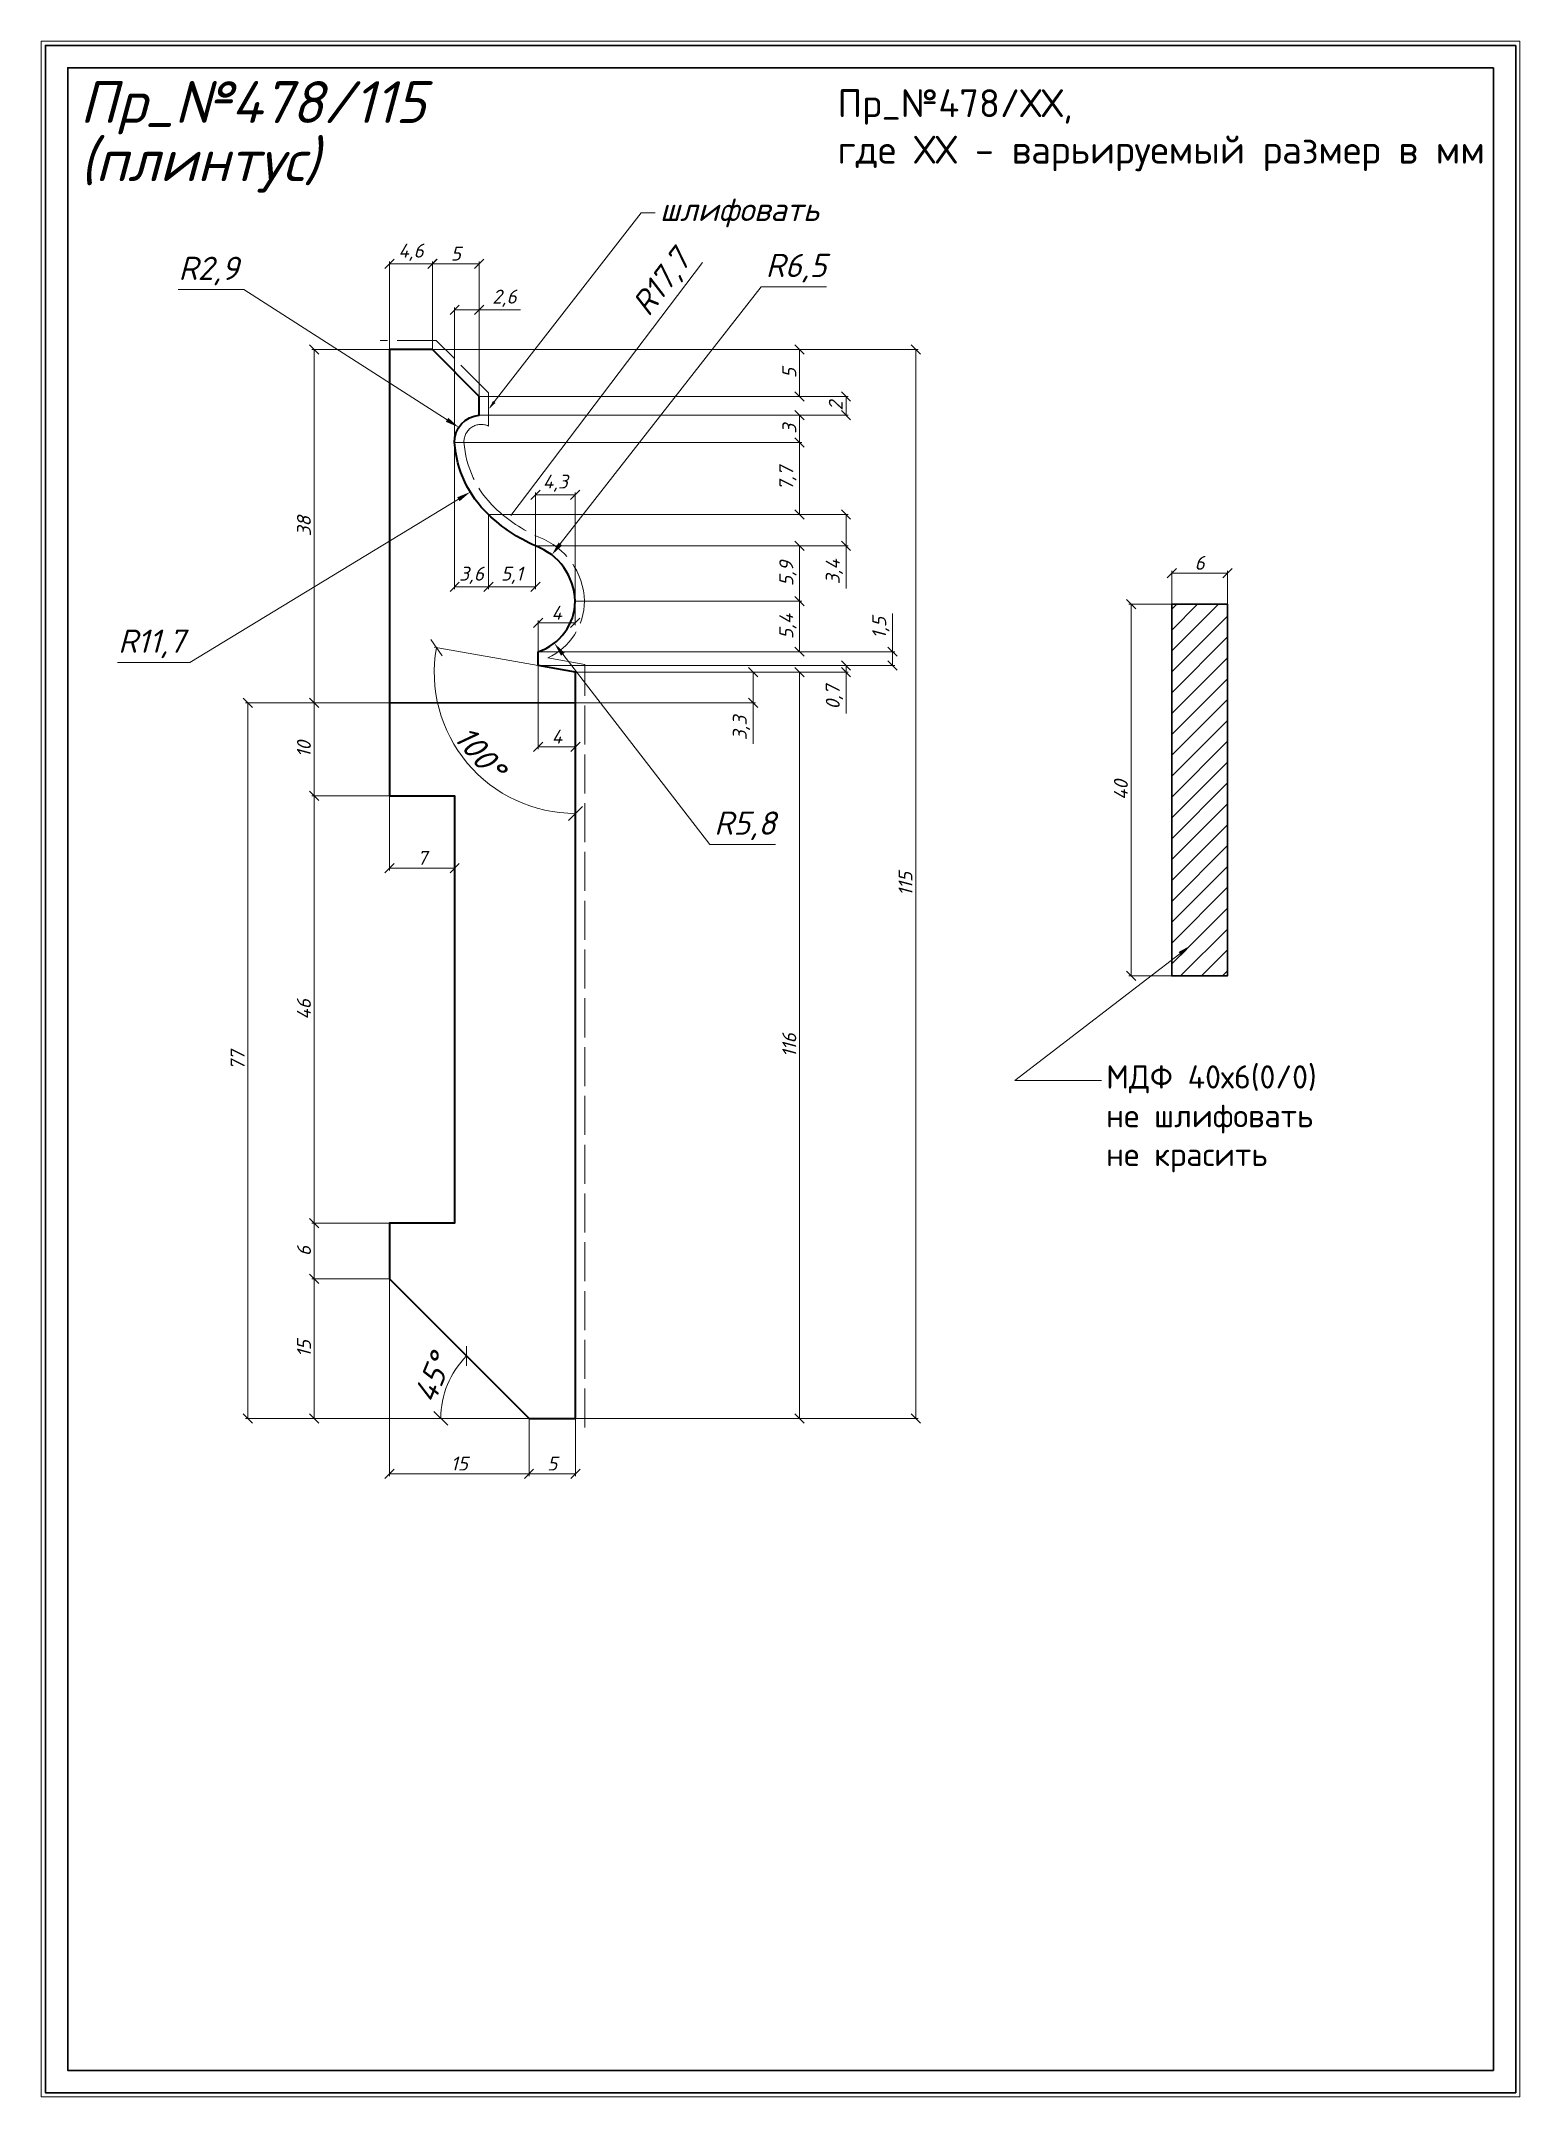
# Model space of a CAD drawing. Header units: millimetres. Extents: x 7439 to 7599, y -1212 to -991.
import ezdxf
from ezdxf import colors
from ezdxf.entities.mleader import LeaderData, LeaderLine
from ezdxf.math import Vec2, Vec3

# ---------------------------------------------------------------- set-up
doc = ezdxf.new("R2010")
doc.units = ezdxf.units.MM
doc.linetypes.add('ACAD_ISO02W100', pattern=[15, 12, -3])
doc.layers.get('0').update_dxf_attribs({"lineweight": 13})
for name, color, linetype, lineweight in [('плинтус Пр_спец_№_плинтус_составной', 1, 'Continuous', 30), ('Пр_№478', 1, 'Continuous', 35), ('служебный слой ЛИНИИ ПУНКТИРНЫЕ', 7, 'ACAD_ISO02W100', 13), ('служебный слой НАДПИСИ', 7, 'Continuous', 13), ('служебный слой РАЗМЕРЫ', 7, 'Continuous', 9), ('служебный слой ШТАМП', 7, 'Continuous', 30), ('служебный слой ШТРИХОВКА', 7, 'Continuous', 5)]:
    doc.layers.add(name, color=color, linetype=linetype, lineweight=lineweight)
doc.styles.add('ЕСКД', font='isocpeur.ttf', dxfattribs={"oblique": 15})
doc.styles.add('ЕСКД профили текст', font='isocpeur.ttf')
doc.styles.add('ЕСКД штамп_текст', font='isocpeur.ttf')
doc.dimstyles.new('ЕСКД', dxfattribs={"dimtxt": 3.5, "dimasz": 2.5, "dimexe": 0.25, "dimexo": 0, "dimgap": 0.35, "dimtad": 1, "dimdec": 1, "dimzin": 9, "dimtxsty": 'ЕСКД', "dimblk": 'OBLIQUE', "dimcen": 0, "dimclrd": 256, "dimclre": 256, "dimclrt": 256, "dimadec": 1, "dimazin": 0, "dimtfac": 1, "dimtdec": 1, "dimtmove": 0, "dimatfit": 3, "dimldrblk": 'DOTSMALL', "dimfxl": 1, "dimlwd": -1, "dimlwe": -1, "dimarcsym": 0})
doc.dimstyles.new('ЕСКД$4', dxfattribs={"dimtxt": 3.5, "dimasz": 2.5, "dimexe": 0.25, "dimexo": 0, "dimgap": 0.35, "dimtad": 1, "dimtoh": 1, "dimdec": 1, "dimzin": 9, "dimtxsty": 'ЕСКД', "dimblk1": 'OBLIQUE', "dimsah": 1, "dimcen": 0, "dimse1": 1, "dimclrd": 256, "dimclre": 256, "dimclrt": 256, "dimadec": 1, "dimazin": 0, "dimtfac": 1, "dimtdec": 1, "dimtofl": 0, "dimtmove": 0, "dimatfit": 3, "dimldrblk": 'DOTSMALL', "dimfxl": 1, "dimlwd": -1, "dimlwe": -1, "dimarcsym": 2})

msp = doc.modelspace()

# ---------------------------------------------------------------- texts
at = {"layer": 'служебный слой НАДПИСИ', "style": 'ЕСКД', "oblique": 15}
for s, p in [('Пр_№478/115', (7443.6, -999.87)), ('(плинтус)', (7443.6, -1006.13))]:
    msp.add_text(s, height=4.5, dxfattribs=at).set_placement(p)
at = {"layer": 'служебный слой РАЗМЕРЫ', "insert": (7525.14, -996.24), "char_height": 3, "attachment_point": 1, "style": 'ЕСКД профили текст'}
msp.add_mtext_dynamic_manual_height_columns('Пр_№478/ХХ,\\Pгде ХХ - варьируемый размер в мм', width=72.9455, gutter_width=15, heights=[0], dxfattribs=at)

# ---------------------------------------------------------------- blocks, each defined once
blk = doc.blocks.new('_OBLIQUE')
at = {"color": 0, "linetype": 'ByBlock'}
blk.add_line((-0.5, -0.5), (0.5, 0.5), dxfattribs=at)
blk = doc.blocks.new('*D40')
at = {"layer": 'Defpoints', "color": 0, "transparency": 16777216}
for p in [(7491.94, -1139.26), (7496.94, -1139.26), (7491.94, -1145.22)]:
    blk.add_point(p, dxfattribs=at)
at = {"layer": 'служебный слой РАЗМЕРЫ', "transparency": 16777216}
for p, q in [((7491.94, -1139.26), (7491.94, -1145.47)), ((7496.94, -1139.26), (7496.94, -1145.47)), ((7496.94, -1145.22), (7491.94, -1145.22))]:
    blk.add_line(p, q, dxfattribs=at)
at = {"layer": 'служебный слой РАЗМЕРЫ', "transparency": 16777216, "rotation": 180}
blk.add_blockref('_OBLIQUE', (7491.94, -1145.22), dxfattribs=at)
at = {"layer": 'служебный слой РАЗМЕРЫ', "transparency": 16777216}
blk.add_blockref('_OBLIQUE', (7496.94, -1145.22), dxfattribs=at)
at = {"layer": 'служебный слой РАЗМЕРЫ', "transparency": 16777216, "insert": (7494.44, -1144.12), "char_height": 1.5, "attachment_point": 5, "style": 'ЕСКД'}
blk.add_mtext('5', dxfattribs=at)
blk = doc.blocks.new('_DotSmall')
at = {"color": 0, "linetype": 'ByBlock', "lineweight": -3, "const_width": 0.5}
blk.add_lwpolyline([(-0.0625, 0, 1), (0.0625, 0, 1)], format="xyb", close=True, dxfattribs=at)
blk = doc.blocks.new('*D39')
at = {"layer": 'Defpoints', "color": 0, "transparency": 16777216}
for p in [(7476.94, -1124.26), (7483.72, -1134.52), (7491.94, -1139.26), (7491.94, -1139.26), (7496.94, -1139.26)]:
    blk.add_point(p, dxfattribs=at)
at = {"layer": 'служебный слой РАЗМЕРЫ', "transparency": 16777216}
blk.add_line((7491.94, -1139.26), (7482.2, -1139.26), dxfattribs=at)
blk.add_arc((7491.94, -1139.26), 9.49, 135, 180, dxfattribs=at)
at = {"layer": 'служебный слой РАЗМЕРЫ', "transparency": 16777216, "xscale": 1.5, "yscale": 1.5, "zscale": 1.5}
for p, rotation in [((7485.23, -1132.56), 45.00000000000097), ((7482.45, -1139.26), 269.9999999999986)]:
    blk.add_blockref('_OBLIQUE', p, dxfattribs=dict(at, rotation=rotation))
at = {"layer": 'служебный слой РАЗМЕРЫ', "transparency": 16777216, "insert": (7481.56, -1134.96), "char_height": 2.5, "attachment_point": 5, "rotation": 67.5, "style": 'ЕСКД'}
blk.add_mtext('45°', dxfattribs=at)
blk = doc.blocks.new('*D38')
at = {"layer": 'Defpoints', "color": 0, "transparency": 16777216}
for p in [(7492.94, -1058.26), (7496.94, -1058.97), (7496.94, -1058.97), (7482.98, -1064.99), (7496.94, -1139.26)]:
    blk.add_point(p, dxfattribs=at)
at = {"layer": 'служебный слой РАЗМЕРЫ', "transparency": 16777216}
blk.add_line((7492.94, -1058.26), (7481.73, -1056.29), dxfattribs=at)
blk.add_arc((7496.94, -1058.97), 15.2, 170, 270, dxfattribs=at)
at = {"layer": 'служебный слой РАЗМЕРЫ', "transparency": 16777216, "xscale": 1.5, "yscale": 1.5, "zscale": 1.5}
for p, rotation in [((7481.97, -1056.33), 79.9999999999395), ((7496.94, -1074.17), 359.9999999999989)]:
    blk.add_blockref('_OBLIQUE', p, dxfattribs=dict(at, rotation=rotation))
at = {"layer": 'служебный слой РАЗМЕРЫ', "transparency": 16777216, "insert": (7486.64, -1067.61), "char_height": 2.5, "attachment_point": 5, "rotation": 310, "style": 'ЕСКД'}
blk.add_mtext('100°', dxfattribs=at)
blk = doc.blocks.new('*D37')
at = {"layer": 'Defpoints', "color": 0, "transparency": 16777216}
for p in [(7495.65, -1033.48), (7485.62, -1039.58)]:
    blk.add_point(p, dxfattribs=at)
at = {"layer": 'служебный слой РАЗМЕРЫ', "transparency": 16777216}
for p, q in [((7455.46, -1057.92), (7484.34, -1040.36)), ((7447.67, -1057.92), (7455.46, -1057.92))]:
    blk.add_line(p, q, dxfattribs=at)
blk.add_solid([(7484.21, -1040.15), (7484.47, -1040.57), (7485.62, -1039.58)], dxfattribs=at)
at = {"layer": 'служебный слой РАЗМЕРЫ', "lineweight": 5, "transparency": 16777216, "insert": (7451.32, -1055.92), "char_height": 2.5, "attachment_point": 5, "style": 'ЕСКД'}
blk.add_mtext('R11,7', dxfattribs=at)
blk = doc.blocks.new('*D36')
at = {"layer": 'Defpoints', "color": 0, "transparency": 16777216}
for p in [(7510.46, -1015.11), (7499.78, -1029.2)]:
    blk.add_point(p, dxfattribs=at)
at = {"layer": 'служебный слой РАЗМЕРЫ', "transparency": 16777216}
blk.add_line((7510.62, -1014.9), (7490, -1042.09), dxfattribs=at)
at = {"layer": 'служебный слой РАЗМЕРЫ', "lineweight": 5, "transparency": 16777216, "insert": (7506.37, -1017.19), "char_height": 2.5, "attachment_point": 5, "rotation": 52.8255, "style": 'ЕСКД'}
blk.add_mtext('R17,7', dxfattribs=at)
blk = doc.blocks.new('*D35')
at = {"layer": 'Defpoints', "color": 0, "transparency": 16777216}
for p in [(7486.59, -1019.98), (7486.59, -1029.31), (7483.94, -1034.26)]:
    blk.add_point(p, dxfattribs=at)
at = {"layer": 'служебный слой РАЗМЕРЫ', "transparency": 16777216}
for p, q in [((7483.94, -1034.26), (7483.94, -1019.73)), ((7486.59, -1029.31), (7486.59, -1019.73)), ((7483.94, -1019.98), (7486.59, -1019.98)), ((7486.59, -1019.98), (7491.01, -1019.98))]:
    blk.add_line(p, q, dxfattribs=at)
at = {"layer": 'служебный слой РАЗМЕРЫ', "transparency": 16777216, "rotation": 180}
blk.add_blockref('_OBLIQUE', (7483.94, -1019.98), dxfattribs=at)
at = {"layer": 'служебный слой РАЗМЕРЫ', "transparency": 16777216}
blk.add_blockref('_OBLIQUE', (7486.59, -1019.98), dxfattribs=at)
at = {"layer": 'служебный слой РАЗМЕРЫ', "transparency": 16777216, "insert": (7489.3, -1018.73), "char_height": 1.5, "attachment_point": 5, "style": 'ЕСКД'}
blk.add_mtext('2,6', dxfattribs=at)
blk = doc.blocks.new('*D34')
at = {"layer": 'Defpoints', "color": 0, "transparency": 16777216}
for p in [(7496.94, -1058.97), (7496.94, -1062.26), (7516.05, -1062.26)]:
    blk.add_point(p, dxfattribs=at)
at = {"layer": 'служебный слой РАЗМЕРЫ', "transparency": 16777216}
for p, q in [((7496.94, -1058.97), (7516.3, -1058.97)), ((7516.05, -1058.97), (7516.05, -1062.26)), ((7496.94, -1062.26), (7516.3, -1062.26)), ((7516.05, -1062.26), (7516.05, -1066.69))]:
    blk.add_line(p, q, dxfattribs=at)
for p, rotation in [((7516.05, -1058.97), 90), ((7516.05, -1062.26), 270)]:
    blk.add_blockref('_OBLIQUE', p, dxfattribs=dict(at, rotation=rotation))
at = {"layer": 'служебный слой РАЗМЕРЫ', "transparency": 16777216, "insert": (7514.8, -1064.98), "char_height": 1.5, "attachment_point": 5, "rotation": 90, "style": 'ЕСКД'}
blk.add_mtext('3,3', dxfattribs=at)
blk = doc.blocks.new('*D33')
at = {"layer": 'Defpoints', "color": 0, "transparency": 16777216}
for p in [(7476.94, -1118.26), (7468.83, -1124.26), (7476.94, -1124.26)]:
    blk.add_point(p, dxfattribs=at)
at = {"layer": 'служебный слой РАЗМЕРЫ', "transparency": 16777216}
for p, q in [((7476.94, -1118.26), (7468.58, -1118.26)), ((7468.83, -1118.26), (7468.83, -1124.26)), ((7476.94, -1124.26), (7468.58, -1124.26))]:
    blk.add_line(p, q, dxfattribs=at)
for p, rotation in [((7468.83, -1118.26), 90), ((7468.83, -1124.26), 270)]:
    blk.add_blockref('_OBLIQUE', p, dxfattribs=dict(at, rotation=rotation))
at = {"layer": 'служебный слой РАЗМЕРЫ', "transparency": 16777216, "insert": (7467.73, -1121.26), "char_height": 1.5, "attachment_point": 5, "rotation": 90, "style": 'ЕСКД'}
blk.add_mtext('6', dxfattribs=at)
blk = doc.blocks.new('*D32')
at = {"layer": 'Defpoints', "color": 0, "transparency": 16777216}
for p in [(7476.94, -1124.26), (7491.94, -1139.26), (7476.94, -1145.22)]:
    blk.add_point(p, dxfattribs=at)
at = {"layer": 'служебный слой РАЗМЕРЫ', "transparency": 16777216}
for p, q in [((7476.94, -1124.26), (7476.94, -1145.47)), ((7491.94, -1139.26), (7491.94, -1145.47)), ((7491.94, -1145.22), (7476.94, -1145.22))]:
    blk.add_line(p, q, dxfattribs=at)
at = {"layer": 'служебный слой РАЗМЕРЫ', "transparency": 16777216, "rotation": 180}
blk.add_blockref('_OBLIQUE', (7476.94, -1145.22), dxfattribs=at)
at = {"layer": 'служебный слой РАЗМЕРЫ', "transparency": 16777216}
blk.add_blockref('_OBLIQUE', (7491.94, -1145.22), dxfattribs=at)
at = {"layer": 'служебный слой РАЗМЕРЫ', "transparency": 16777216, "insert": (7484.44, -1144.12), "char_height": 1.5, "attachment_point": 5, "style": 'ЕСКД'}
blk.add_mtext('15', dxfattribs=at)
blk = doc.blocks.new('*D31')
at = {"layer": 'Defpoints', "color": 0, "transparency": 16777216}
for p in [(7484.39, -1032.62), (7486.79, -1034.16)]:
    blk.add_point(p, dxfattribs=at)
at = {"layer": 'служебный слой РАЗМЕРЫ', "transparency": 16777216}
for p, q in [((7454.19, -1017.8), (7461.24, -1017.8)), ((7461.24, -1017.8), (7483.12, -1031.81))]:
    blk.add_line(p, q, dxfattribs=at)
blk.add_solid([(7483.26, -1031.6), (7482.99, -1032.02), (7484.39, -1032.62)], dxfattribs=at)
at = {"layer": 'служебный слой РАЗМЕРЫ', "lineweight": 5, "transparency": 16777216, "insert": (7457.46, -1015.8), "char_height": 2.5, "attachment_point": 5, "style": 'ЕСКД'}
blk.add_mtext('R2,9', dxfattribs=at)
blk = doc.blocks.new('*D30')
at = {"layer": 'Defpoints', "color": 0, "transparency": 16777216}
for p in [(7491.12, -1051.28), (7494.66, -1055.85)]:
    blk.add_point(p, dxfattribs=at)
at = {"layer": 'служебный слой РАЗМЕРЫ', "transparency": 16777216}
for p, q in [((7511.41, -1077.5), (7495.58, -1057.03)), ((7518.45, -1077.5), (7511.41, -1077.5))]:
    blk.add_line(p, q, dxfattribs=at)
blk.add_solid([(7495.77, -1056.88), (7495.38, -1057.19), (7494.66, -1055.85)], dxfattribs=at)
at = {"layer": 'служебный слой РАЗМЕРЫ', "lineweight": 5, "transparency": 16777216, "insert": (7515.18, -1075.5), "char_height": 2.5, "attachment_point": 5, "style": 'ЕСКД'}
blk.add_mtext('R5,8', dxfattribs=at)
blk = doc.blocks.new('*D29')
at = {"layer": 'Defpoints', "color": 0, "transparency": 16777216}
for p in [(7494.39, -1046.35), (7490.38, -1051.5)]:
    blk.add_point(p, dxfattribs=at)
at = {"layer": 'служебный слой РАЗМЕРЫ', "transparency": 16777216}
for p, q in [((7516.91, -1017.49), (7495.31, -1045.17)), ((7523.95, -1017.49), (7516.91, -1017.49))]:
    blk.add_line(p, q, dxfattribs=at)
blk.add_solid([(7495.12, -1045.02), (7495.51, -1045.33), (7494.39, -1046.35)], dxfattribs=at)
at = {"layer": 'служебный слой РАЗМЕРЫ', "lineweight": 5, "transparency": 16777216, "insert": (7520.68, -1015.49), "char_height": 2.5, "attachment_point": 5, "style": 'ЕСКД'}
blk.add_mtext('R6,5', dxfattribs=at)
blk = doc.blocks.new('*D28')
at = {"layer": 'Defpoints', "color": 0, "transparency": 16777216}
for p in [(7476.94, -1062.26), (7461.69, -1139.26), (7491.94, -1139.26)]:
    blk.add_point(p, dxfattribs=at)
at = {"layer": 'служебный слой РАЗМЕРЫ', "transparency": 16777216}
for p, q in [((7476.94, -1062.26), (7461.44, -1062.26)), ((7461.69, -1062.26), (7461.69, -1139.26)), ((7491.94, -1139.26), (7461.44, -1139.26))]:
    blk.add_line(p, q, dxfattribs=at)
for p, rotation in [((7461.69, -1062.26), 90), ((7461.69, -1139.26), 270)]:
    blk.add_blockref('_OBLIQUE', p, dxfattribs=dict(at, rotation=rotation))
at = {"layer": 'служебный слой РАЗМЕРЫ', "transparency": 16777216, "insert": (7460.59, -1100.76), "char_height": 1.5, "attachment_point": 5, "rotation": 90, "style": 'ЕСКД'}
blk.add_mtext('77', dxfattribs=at)
blk = doc.blocks.new('*D27')
at = {"layer": 'Defpoints', "color": 0, "transparency": 16777216}
for p in [(7476.94, -1024.26), (7468.82, -1062.26), (7476.94, -1062.26)]:
    blk.add_point(p, dxfattribs=at)
at = {"layer": 'служебный слой РАЗМЕРЫ', "transparency": 16777216}
for p, q in [((7476.94, -1024.26), (7468.57, -1024.26)), ((7468.82, -1024.26), (7468.82, -1062.26)), ((7476.94, -1062.26), (7468.57, -1062.26))]:
    blk.add_line(p, q, dxfattribs=at)
for p, rotation in [((7468.82, -1024.26), 90), ((7468.82, -1062.26), 270)]:
    blk.add_blockref('_OBLIQUE', p, dxfattribs=dict(at, rotation=rotation))
at = {"layer": 'служебный слой РАЗМЕРЫ', "transparency": 16777216, "insert": (7467.72, -1043.26), "char_height": 1.5, "attachment_point": 5, "rotation": 90, "style": 'ЕСКД'}
blk.add_mtext('38', dxfattribs=at)
blk = doc.blocks.new('*D25')
at = {"layer": 'Defpoints', "color": 0, "transparency": 16777216}
for p in [(7492.94, -1058.26), (7496.94, -1058.97), (7526.05, -1058.97)]:
    blk.add_point(p, dxfattribs=at)
at = {"layer": 'служебный слой РАЗМЕРЫ', "transparency": 16777216}
for p, q in [((7492.94, -1058.26), (7526.3, -1058.26)), ((7496.94, -1058.97), (7526.3, -1058.97)), ((7526.05, -1058.26), (7526.05, -1058.97)), ((7526.05, -1058.97), (7526.05, -1063.4))]:
    blk.add_line(p, q, dxfattribs=at)
for p, rotation in [((7526.05, -1058.26), 90), ((7526.05, -1058.97), 270)]:
    blk.add_blockref('_OBLIQUE', p, dxfattribs=dict(at, rotation=rotation))
at = {"layer": 'служебный слой РАЗМЕРЫ', "transparency": 16777216, "insert": (7524.8, -1061.68), "char_height": 1.5, "attachment_point": 5, "rotation": 90, "style": 'ЕСКД'}
blk.add_mtext('0,7', dxfattribs=at)
blk = doc.blocks.new('*D24')
at = {"layer": 'Defpoints', "color": 0, "transparency": 16777216}
for p in [(7481.54, -1024.26), (7496.94, -1139.26), (7533.55, -1139.26)]:
    blk.add_point(p, dxfattribs=at)
at = {"layer": 'служебный слой РАЗМЕРЫ', "transparency": 16777216}
for p, q in [((7481.54, -1024.26), (7533.8, -1024.26)), ((7533.55, -1024.26), (7533.55, -1139.26)), ((7496.94, -1139.26), (7533.8, -1139.26))]:
    blk.add_line(p, q, dxfattribs=at)
for p, rotation in [((7533.55, -1024.26), 90), ((7533.55, -1139.26), 270)]:
    blk.add_blockref('_OBLIQUE', p, dxfattribs=dict(at, rotation=rotation))
at = {"layer": 'служебный слой РАЗМЕРЫ', "transparency": 16777216, "insert": (7532.45, -1081.76), "char_height": 1.5, "attachment_point": 5, "rotation": 90, "style": 'ЕСКД'}
blk.add_mtext('115', dxfattribs=at)
blk = doc.blocks.new('*D22')
at = {"layer": 'Defpoints', "color": 0, "transparency": 16777216}
for p in [(7496.9, -1039.88), (7492.63, -1045.38), (7496.9, -1051.32)]:
    blk.add_point(p, dxfattribs=at)
at = {"layer": 'служебный слой РАЗМЕРЫ', "transparency": 16777216}
for p, q in [((7492.63, -1045.38), (7492.63, -1039.63)), ((7496.9, -1051.32), (7496.9, -1039.63)), ((7492.63, -1039.88), (7496.9, -1039.88))]:
    blk.add_line(p, q, dxfattribs=at)
at = {"layer": 'служебный слой РАЗМЕРЫ', "transparency": 16777216, "rotation": 180}
blk.add_blockref('_OBLIQUE', (7492.63, -1039.88), dxfattribs=at)
at = {"layer": 'служебный слой РАЗМЕРЫ', "transparency": 16777216}
blk.add_blockref('_OBLIQUE', (7496.9, -1039.88), dxfattribs=at)
at = {"layer": 'служебный слой РАЗМЕРЫ', "transparency": 16777216, "insert": (7494.77, -1038.63), "char_height": 1.5, "attachment_point": 5, "style": 'ЕСКД'}
blk.add_mtext('4,3', dxfattribs=at)
blk = doc.blocks.new('*D21')
at = {"layer": 'Defpoints', "color": 0, "transparency": 16777216}
for p in [(7487.57, -1042), (7492.63, -1045.38), (7487.57, -1049.79)]:
    blk.add_point(p, dxfattribs=at)
at = {"layer": 'служебный слой РАЗМЕРЫ', "transparency": 16777216}
for p, q in [((7487.57, -1042), (7487.57, -1050.04)), ((7492.63, -1045.38), (7492.63, -1050.04)), ((7492.63, -1049.79), (7487.57, -1049.79))]:
    blk.add_line(p, q, dxfattribs=at)
at = {"layer": 'служебный слой РАЗМЕРЫ', "transparency": 16777216, "rotation": 180}
blk.add_blockref('_OBLIQUE', (7487.57, -1049.79), dxfattribs=at)
at = {"layer": 'служебный слой РАЗМЕРЫ', "transparency": 16777216}
blk.add_blockref('_OBLIQUE', (7492.63, -1049.79), dxfattribs=at)
at = {"layer": 'служебный слой РАЗМЕРЫ', "transparency": 16777216, "insert": (7490.1, -1048.54), "char_height": 1.5, "attachment_point": 5, "style": 'ЕСКД'}
blk.add_mtext('5,1', dxfattribs=at)
blk = doc.blocks.new('*D20')
at = {"layer": 'Defpoints', "color": 0, "transparency": 16777216}
for p in [(7483.94, -1034.26), (7487.57, -1042), (7483.94, -1049.79)]:
    blk.add_point(p, dxfattribs=at)
at = {"layer": 'служебный слой РАЗМЕРЫ', "transparency": 16777216}
for p, q in [((7483.94, -1034.26), (7483.94, -1050.04)), ((7487.57, -1042), (7487.57, -1050.04)), ((7487.57, -1049.79), (7483.94, -1049.79))]:
    blk.add_line(p, q, dxfattribs=at)
at = {"layer": 'служебный слой РАЗМЕРЫ', "transparency": 16777216, "rotation": 180}
blk.add_blockref('_OBLIQUE', (7483.94, -1049.79), dxfattribs=at)
at = {"layer": 'служебный слой РАЗМЕРЫ', "transparency": 16777216}
blk.add_blockref('_OBLIQUE', (7487.57, -1049.79), dxfattribs=at)
at = {"layer": 'служебный слой РАЗМЕРЫ', "transparency": 16777216, "insert": (7485.76, -1048.54), "char_height": 1.5, "attachment_point": 5, "style": 'ЕСКД'}
blk.add_mtext('3,6', dxfattribs=at)
blk = doc.blocks.new('*D18')
at = {"layer": 'Defpoints', "color": 0, "transparency": 16777216}
for p in [(7476.94, -1015.03), (7476.94, -1024.26), (7481.54, -1024.26)]:
    blk.add_point(p, dxfattribs=at)
at = {"layer": 'служебный слой РАЗМЕРЫ', "transparency": 16777216}
for p, q in [((7476.94, -1024.26), (7476.94, -1014.78)), ((7481.54, -1015.03), (7476.94, -1015.03)), ((7481.54, -1024.26), (7481.54, -1014.78))]:
    blk.add_line(p, q, dxfattribs=at)
at = {"layer": 'служебный слой РАЗМЕРЫ', "transparency": 16777216, "rotation": 180}
blk.add_blockref('_OBLIQUE', (7476.94, -1015.03), dxfattribs=at)
at = {"layer": 'служебный слой РАЗМЕРЫ', "transparency": 16777216}
blk.add_blockref('_OBLIQUE', (7481.54, -1015.03), dxfattribs=at)
at = {"layer": 'служебный слой РАЗМЕРЫ', "transparency": 16777216, "insert": (7479.24, -1013.78), "char_height": 1.5, "attachment_point": 5, "style": 'ЕСКД'}
blk.add_mtext('4,6', dxfattribs=at)
blk = doc.blocks.new('*D17')
at = {"layer": 'Defpoints', "color": 0, "transparency": 16777216}
for p in [(7481.54, -1024.26), (7486.59, -1029.31), (7521.05, -1029.31)]:
    blk.add_point(p, dxfattribs=at)
at = {"layer": 'служебный слой РАЗМЕРЫ', "transparency": 16777216}
for p, q in [((7481.54, -1024.26), (7521.3, -1024.26)), ((7521.05, -1024.26), (7521.05, -1029.31)), ((7486.59, -1029.31), (7521.3, -1029.31))]:
    blk.add_line(p, q, dxfattribs=at)
for p, rotation in [((7521.05, -1024.26), 90), ((7521.05, -1029.31), 270)]:
    blk.add_blockref('_OBLIQUE', p, dxfattribs=dict(at, rotation=rotation))
at = {"layer": 'служебный слой РАЗМЕРЫ', "transparency": 16777216, "insert": (7519.95, -1026.78), "char_height": 1.5, "attachment_point": 5, "rotation": 90, "style": 'ЕСКД'}
blk.add_mtext('5', dxfattribs=at)
blk = doc.blocks.new('*D16')
at = {"layer": 'Defpoints', "color": 0, "transparency": 16777216}
for p in [(7486.59, -1029.31), (7486.59, -1031.31), (7526.05, -1031.31)]:
    blk.add_point(p, dxfattribs=at)
at = {"layer": 'служебный слой РАЗМЕРЫ', "transparency": 16777216}
for p, q in [((7486.59, -1029.31), (7526.3, -1029.31)), ((7526.05, -1029.31), (7526.05, -1031.31)), ((7486.59, -1031.31), (7526.3, -1031.31))]:
    blk.add_line(p, q, dxfattribs=at)
for p, rotation in [((7526.05, -1029.31), 90), ((7526.05, -1031.31), 270)]:
    blk.add_blockref('_OBLIQUE', p, dxfattribs=dict(at, rotation=rotation))
at = {"layer": 'служебный слой РАЗМЕРЫ', "transparency": 16777216, "insert": (7524.95, -1030.31), "char_height": 1.5, "attachment_point": 5, "rotation": 90, "style": 'ЕСКД'}
blk.add_mtext('2', dxfattribs=at)
blk = doc.blocks.new('*D15')
at = {"layer": 'Defpoints', "color": 0, "transparency": 16777216}
for p in [(7486.59, -1031.31), (7483.94, -1034.26), (7521.05, -1034.26)]:
    blk.add_point(p, dxfattribs=at)
at = {"layer": 'служебный слой РАЗМЕРЫ', "transparency": 16777216}
for p, q in [((7486.59, -1031.31), (7521.3, -1031.31)), ((7521.05, -1031.31), (7521.05, -1034.26)), ((7483.94, -1034.26), (7521.3, -1034.26))]:
    blk.add_line(p, q, dxfattribs=at)
for p, rotation in [((7521.05, -1031.31), 90), ((7521.05, -1034.26), 270)]:
    blk.add_blockref('_OBLIQUE', p, dxfattribs=dict(at, rotation=rotation))
at = {"layer": 'служебный слой РАЗМЕРЫ', "transparency": 16777216, "insert": (7519.95, -1032.78), "char_height": 1.5, "attachment_point": 5, "rotation": 90, "style": 'ЕСКД'}
blk.add_mtext('3', dxfattribs=at)
blk = doc.blocks.new('*D14')
at = {"layer": 'Defpoints', "color": 0, "transparency": 16777216}
for p in [(7483.94, -1034.26), (7487.57, -1042), (7521.05, -1042)]:
    blk.add_point(p, dxfattribs=at)
at = {"layer": 'служебный слой РАЗМЕРЫ', "transparency": 16777216}
for p, q in [((7483.94, -1034.26), (7521.3, -1034.26)), ((7521.05, -1034.26), (7521.05, -1042)), ((7487.57, -1042), (7521.3, -1042))]:
    blk.add_line(p, q, dxfattribs=at)
for p, rotation in [((7521.05, -1034.26), 90), ((7521.05, -1042), 270)]:
    blk.add_blockref('_OBLIQUE', p, dxfattribs=dict(at, rotation=rotation))
at = {"layer": 'служебный слой РАЗМЕРЫ', "transparency": 16777216, "insert": (7519.8, -1038.13), "char_height": 1.5, "attachment_point": 5, "rotation": 90, "style": 'ЕСКД'}
blk.add_mtext('7,7', dxfattribs=at)
blk = doc.blocks.new('*D13')
at = {"layer": 'Defpoints', "color": 0, "transparency": 16777216}
for p in [(7487.57, -1042), (7492.63, -1045.38), (7526.05, -1045.38)]:
    blk.add_point(p, dxfattribs=at)
at = {"layer": 'служебный слой РАЗМЕРЫ', "transparency": 16777216}
for p, q in [((7487.57, -1042), (7526.3, -1042)), ((7526.05, -1042), (7526.05, -1045.38)), ((7492.63, -1045.38), (7526.3, -1045.38)), ((7526.05, -1045.38), (7526.05, -1049.95))]:
    blk.add_line(p, q, dxfattribs=at)
for p, rotation in [((7526.05, -1042), 90), ((7526.05, -1045.38), 270)]:
    blk.add_blockref('_OBLIQUE', p, dxfattribs=dict(at, rotation=rotation))
at = {"layer": 'служебный слой РАЗМЕРЫ', "transparency": 16777216, "insert": (7524.8, -1048.16), "char_height": 1.5, "attachment_point": 5, "rotation": 90, "style": 'ЕСКД'}
blk.add_mtext('3,4', dxfattribs=at)
blk = doc.blocks.new('*D12')
at = {"layer": 'Defpoints', "color": 0, "transparency": 16777216}
for p in [(7492.63, -1045.38), (7521.05, -1045.38), (7496.9, -1051.32)]:
    blk.add_point(p, dxfattribs=at)
at = {"layer": 'служебный слой РАЗМЕРЫ', "transparency": 16777216}
for p, q in [((7492.63, -1045.38), (7521.3, -1045.38)), ((7521.05, -1051.32), (7521.05, -1045.38)), ((7496.9, -1051.32), (7521.3, -1051.32))]:
    blk.add_line(p, q, dxfattribs=at)
for p, rotation in [((7521.05, -1045.38), 90), ((7521.05, -1051.32), 270)]:
    blk.add_blockref('_OBLIQUE', p, dxfattribs=dict(at, rotation=rotation))
at = {"layer": 'служебный слой РАЗМЕРЫ', "transparency": 16777216, "insert": (7519.8, -1048.35), "char_height": 1.5, "attachment_point": 5, "rotation": 90, "style": 'ЕСКД'}
blk.add_mtext('5,9', dxfattribs=at)
blk = doc.blocks.new('*D11')
at = {"layer": 'Defpoints', "color": 0, "transparency": 16777216}
for p in [(7496.9, -1051.32), (7492.94, -1056.76), (7521.05, -1056.76)]:
    blk.add_point(p, dxfattribs=at)
at = {"layer": 'служебный слой РАЗМЕРЫ', "transparency": 16777216}
for p, q in [((7496.9, -1051.32), (7521.3, -1051.32)), ((7521.05, -1051.32), (7521.05, -1056.76)), ((7492.94, -1056.76), (7521.3, -1056.76))]:
    blk.add_line(p, q, dxfattribs=at)
for p, rotation in [((7521.05, -1051.32), 90), ((7521.05, -1056.76), 270)]:
    blk.add_blockref('_OBLIQUE', p, dxfattribs=dict(at, rotation=rotation))
at = {"layer": 'служебный слой РАЗМЕРЫ', "transparency": 16777216, "insert": (7519.8, -1054.04), "char_height": 1.5, "attachment_point": 5, "rotation": 90, "style": 'ЕСКД'}
blk.add_mtext('5,4', dxfattribs=at)
blk = doc.blocks.new('*D10')
at = {"layer": 'Defpoints', "color": 0, "transparency": 16777216}
for p in [(7492.94, -1056.76), (7531.05, -1056.76), (7492.94, -1058.26)]:
    blk.add_point(p, dxfattribs=at)
at = {"layer": 'служебный слой РАЗМЕРЫ', "transparency": 16777216}
for p, q in [((7531.05, -1056.76), (7531.05, -1052.64)), ((7492.94, -1056.76), (7531.3, -1056.76)), ((7531.05, -1058.26), (7531.05, -1056.76)), ((7492.94, -1058.26), (7531.3, -1058.26))]:
    blk.add_line(p, q, dxfattribs=at)
for p, rotation in [((7531.05, -1056.76), 90), ((7531.05, -1058.26), 270)]:
    blk.add_blockref('_OBLIQUE', p, dxfattribs=dict(at, rotation=rotation))
at = {"layer": 'служебный слой РАЗМЕРЫ', "transparency": 16777216, "insert": (7529.8, -1054.2), "char_height": 1.5, "attachment_point": 5, "rotation": 90, "style": 'ЕСКД'}
blk.add_mtext('1,5', dxfattribs=at)
blk = doc.blocks.new('*D9')
at = {"layer": 'Defpoints', "color": 0, "transparency": 16777216}
for p in [(7496.94, -1058.97), (7496.94, -1139.26), (7521.05, -1139.26)]:
    blk.add_point(p, dxfattribs=at)
at = {"layer": 'служебный слой РАЗМЕРЫ', "transparency": 16777216}
for p, q in [((7496.94, -1058.97), (7521.3, -1058.97)), ((7521.05, -1058.97), (7521.05, -1139.26)), ((7496.94, -1139.26), (7521.3, -1139.26))]:
    blk.add_line(p, q, dxfattribs=at)
for p, rotation in [((7521.05, -1058.97), 90), ((7521.05, -1139.26), 270)]:
    blk.add_blockref('_OBLIQUE', p, dxfattribs=dict(at, rotation=rotation))
at = {"layer": 'служебный слой РАЗМЕРЫ', "transparency": 16777216, "insert": (7519.95, -1099.12), "char_height": 1.5, "attachment_point": 5, "rotation": 90, "style": 'ЕСКД'}
blk.add_mtext('116', dxfattribs=at)
blk = doc.blocks.new('*D7')
at = {"layer": 'Defpoints', "color": 0, "transparency": 16777216}
for p in [(7561.1, -1051.65), (7556.73, -1091.65), (7561.1, -1091.65)]:
    blk.add_point(p, dxfattribs=at)
at = {"layer": 'служебный слой РАЗМЕРЫ', "transparency": 16777216}
for p, q in [((7561.1, -1051.65), (7556.48, -1051.65)), ((7556.73, -1051.65), (7556.73, -1091.65)), ((7561.1, -1091.65), (7556.48, -1091.65))]:
    blk.add_line(p, q, dxfattribs=at)
for p, rotation in [((7556.73, -1051.65), 90), ((7556.73, -1091.65), 270)]:
    blk.add_blockref('_OBLIQUE', p, dxfattribs=dict(at, rotation=rotation))
at = {"layer": 'служебный слой РАЗМЕРЫ', "transparency": 16777216, "insert": (7555.63, -1071.65), "char_height": 1.5, "attachment_point": 5, "rotation": 90, "style": 'ЕСКД'}
blk.add_mtext('40', dxfattribs=at)
blk = doc.blocks.new('*D5')
at = {"layer": 'Defpoints', "color": 0, "transparency": 16777216}
for p in [(7476.94, -1072.26), (7483.94, -1072.26), (7476.94, -1080.05)]:
    blk.add_point(p, dxfattribs=at)
at = {"layer": 'служебный слой РАЗМЕРЫ', "transparency": 16777216}
for p, q in [((7476.94, -1072.26), (7476.94, -1080.3)), ((7483.94, -1072.26), (7483.94, -1080.3)), ((7483.94, -1080.05), (7476.94, -1080.05))]:
    blk.add_line(p, q, dxfattribs=at)
at = {"layer": 'служебный слой РАЗМЕРЫ', "transparency": 16777216, "rotation": 180}
blk.add_blockref('_OBLIQUE', (7476.94, -1080.05), dxfattribs=at)
at = {"layer": 'служебный слой РАЗМЕРЫ', "transparency": 16777216}
blk.add_blockref('_OBLIQUE', (7483.94, -1080.05), dxfattribs=at)
at = {"layer": 'служебный слой РАЗМЕРЫ', "transparency": 16777216, "insert": (7480.44, -1078.95), "char_height": 1.5, "attachment_point": 5, "style": 'ЕСКД'}
blk.add_mtext('7', dxfattribs=at)
blk = doc.blocks.new('*D4')
at = {"layer": 'Defpoints', "color": 0, "transparency": 16777216}
for p in [(7476.94, -1062.26), (7468.82, -1072.26), (7476.94, -1072.26)]:
    blk.add_point(p, dxfattribs=at)
at = {"layer": 'служебный слой РАЗМЕРЫ', "transparency": 16777216}
for p, q in [((7476.94, -1062.26), (7468.57, -1062.26)), ((7468.82, -1062.26), (7468.82, -1072.26)), ((7476.94, -1072.26), (7468.57, -1072.26))]:
    blk.add_line(p, q, dxfattribs=at)
for p, rotation in [((7468.82, -1062.26), 90), ((7468.82, -1072.26), 270)]:
    blk.add_blockref('_OBLIQUE', p, dxfattribs=dict(at, rotation=rotation))
at = {"layer": 'служебный слой РАЗМЕРЫ', "transparency": 16777216, "insert": (7467.72, -1067.26), "char_height": 1.5, "attachment_point": 5, "rotation": 90, "style": 'ЕСКД'}
blk.add_mtext('10', dxfattribs=at)
blk = doc.blocks.new('*D3')
at = {"layer": 'Defpoints', "color": 0, "transparency": 16777216}
for p in [(7476.94, -1072.26), (7468.82, -1118.26), (7476.94, -1118.26)]:
    blk.add_point(p, dxfattribs=at)
at = {"layer": 'служебный слой РАЗМЕРЫ', "transparency": 16777216}
for p, q in [((7476.94, -1072.26), (7468.57, -1072.26)), ((7468.82, -1072.26), (7468.82, -1118.26)), ((7476.94, -1118.26), (7468.57, -1118.26))]:
    blk.add_line(p, q, dxfattribs=at)
for p, rotation in [((7468.82, -1072.26), 90), ((7468.82, -1118.26), 270)]:
    blk.add_blockref('_OBLIQUE', p, dxfattribs=dict(at, rotation=rotation))
at = {"layer": 'служебный слой РАЗМЕРЫ', "transparency": 16777216, "insert": (7467.72, -1095.26), "char_height": 1.5, "attachment_point": 5, "rotation": 90, "style": 'ЕСКД'}
blk.add_mtext('46', dxfattribs=at)

# ---------------------------------------------------------------- dimensions: what is measured, and where the dimension line sits
at = {"layer": 'служебный слой РАЗМЕРЫ'}
for base, p1, p2, picture, middle in [((7476.94, -1015.03), (7481.54, -1024.26), (7476.94, -1024.26), '*D18', (7479.24, -1013.78)), ((7486.5865, -1019.9812), (7483.9393, -1034.2628), (7486.5865, -1029.3061), '*D35', (7489.2999, -1018.7312)), ((7483.94, -1049.79), (7487.57, -1042), (7483.94, -1034.26), '*D20', (7485.76, -1048.54)), ((7496.9, -1039.88), (7492.63, -1045.38), (7496.9, -1051.32), '*D22', (7494.77, -1038.63)), ((7487.57, -1049.79), (7492.63, -1045.38), (7487.57, -1042), '*D21', (7490.1, -1048.54)), ((7476.94, -1080.05), (7483.94, -1072.26), (7476.94, -1072.26), '*D5', (7480.44, -1078.95)), ((7476.94, -1145.22), (7491.94, -1139.26), (7476.94, -1124.26), '*D32', (7484.44, -1144.12)), ((7491.94, -1145.22), (7496.94, -1139.26), (7491.94, -1139.26), '*D40', (7494.44, -1144.12))]:
    dim = msp.add_linear_dim(base=base, p1=p1, p2=p2, dimstyle='ЕСКД', override={"dimtxt": 1.5, "dimasz": 1}, dxfattribs=at)
    dim.commit()
    dim.dimension.update_dxf_attribs({"geometry": picture, "text_midpoint": middle})
for base, p1, p2 in [((7486.5865, -1015.0258), (7481.5431, -1024.2628), (7486.5865, -1029.3061)), ((7567.1, -1048.3), (7561.1, -1051.65), (7567.1, -1051.65)), ((7496.9, -1053.67), (7492.94, -1056.76), (7496.9, -1051.32)), ((7496.94, -1067), (7492.94, -1058.26), (7496.94, -1058.97))]:
    msp.add_linear_dim(base=base, p1=p1, p2=p2, dimstyle='ЕСКД', override={"dimtxt": 1.5, "dimasz": 1}, dxfattribs=at).render()
at = {"layer": 'служебный слой РАЗМЕРЫ', "lineweight": 5}
for center, mpoint, picture, middle in [((7499.78, -1029.2), (7510.46, -1015.11), '*D36', (7507.96, -1018.4)), ((7486.79, -1034.16), (7484.39, -1032.62), '*D31', (7457.46, -1017.8)), ((7490.38, -1051.5), (7494.39, -1046.35), '*D29', (7520.68, -1017.49)), ((7495.65, -1033.48), (7485.62, -1039.58), '*D37', (7451.32, -1057.92)), ((7491.12, -1051.28), (7494.66, -1055.85), '*D30', (7515.18, -1077.5))]:
    dim = msp.add_radius_dim(center=center, mpoint=mpoint, dimstyle='ЕСКД$4', override={"dimtxt": 2.5, "dimasz": 1.5, "dimgap": 0.5}, dxfattribs=at)
    dim.commit()
    dim.dimension.update_dxf_attribs({"geometry": picture, "text_midpoint": middle, "dimtype": 132})
at = {"layer": 'служебный слой РАЗМЕРЫ'}
for base, p1, p2, picture, middle in [((7468.82, -1062.26), (7476.94, -1024.26), (7476.94, -1062.26), '*D27', (7467.72, -1043.26)), ((7533.55, -1139.26), (7481.54, -1024.26), (7496.94, -1139.26), '*D24', (7532.45, -1081.76)), ((7521.0483, -1029.3061), (7481.5431, -1024.2628), (7486.5865, -1029.3061), '*D17', (7519.9483, -1026.7844)), ((7521.0483, -1034.2628), (7486.5865, -1031.3061), (7483.9393, -1034.2628), '*D15', (7519.9483, -1032.7844)), ((7526.05, -1031.31), (7486.59, -1029.31), (7486.59, -1031.31), '*D16', (7524.95, -1030.31)), ((7521.05, -1042), (7483.94, -1034.26), (7487.57, -1042), '*D14', (7519.8, -1038.13)), ((7526.05, -1045.38), (7487.57, -1042), (7492.63, -1045.38), '*D13', (7524.8, -1048.16)), ((7521.05, -1045.38), (7496.9, -1051.32), (7492.63, -1045.38), '*D12', (7519.8, -1048.35)), ((7521.05, -1056.76), (7496.9, -1051.32), (7492.94, -1056.76), '*D11', (7519.8, -1054.04)), ((7531.05, -1056.76), (7492.94, -1058.26), (7492.94, -1056.76), '*D10', (7529.8, -1054.2)), ((7556.73, -1091.65), (7561.1, -1051.65), (7561.1, -1091.65), '*D7', (7555.63, -1071.65)), ((7526.05, -1058.97), (7492.94, -1058.26), (7496.94, -1058.97), '*D25', (7524.8, -1061.68)), ((7516.05, -1062.26), (7496.94, -1058.97), (7496.94, -1062.26), '*D34', (7514.8, -1064.98)), ((7461.69, -1139.26), (7476.94, -1062.26), (7491.94, -1139.26), '*D28', (7460.59, -1100.76)), ((7468.82, -1072.26), (7476.94, -1062.26), (7476.94, -1072.26), '*D4', (7467.72, -1067.26)), ((7468.82, -1118.26), (7476.94, -1072.26), (7476.94, -1118.26), '*D3', (7467.72, -1095.26)), ((7468.83, -1124.26), (7476.94, -1118.26), (7476.94, -1124.26), '*D33', (7467.73, -1121.26))]:
    dim = msp.add_linear_dim(base=base, p1=p1, p2=p2, angle=90, dimstyle='ЕСКД', override={"dimtxt": 1.5, "dimasz": 1}, dxfattribs=at)
    dim.commit()
    dim.dimension.update_dxf_attribs({"geometry": picture, "text_midpoint": middle})
for base, line1, line2, picture, middle in [((7482.98, -1064.99), ((7496.94, -1139.26), (7496.94, -1058.97)), ((7496.94, -1058.97), (7492.94, -1058.26)), '*D38', (7486.64, -1067.61)), ((7483.72, -1134.52), ((7491.94, -1139.26), (7496.94, -1139.26)), ((7476.94, -1124.26), (7491.94, -1139.26)), '*D39', (7481.56, -1134.96))]:
    dim = msp.add_angular_dim_2l(base=base, line1=line1, line2=line2, dimstyle='ЕСКД', override={"dimtxt": 2.5, "dimasz": 1.5, "dimgap": 0.5, "dimblk1": 'OBLIQUE', "dimblk2": 'OBLIQUE', "dimsah": 1, "dimadec": 0}, dxfattribs=at)
    dim.commit()
    dim.dimension.update_dxf_attribs({"geometry": picture, "text_midpoint": middle})
dim = msp.add_linear_dim(base=(7521.05, -1139.26), p1=(7496.94, -1058.97), p2=(7496.94, -1139.26), angle=90, text='116', dimstyle='ЕСКД', override={"dimtxt": 1.5, "dimasz": 1}, dxfattribs=at)
dim.commit()
dim.dimension.update_dxf_attribs({"geometry": '*D9', "text_midpoint": (7519.95, -1099.12)})
msp.add_linear_dim(base=(7468.83, -1124.26), p1=(7491.94, -1139.26), p2=(7476.94, -1124.26), angle=90, dimstyle='ЕСКД', override={"dimtxt": 1.5, "dimasz": 1}, dxfattribs=at).render()

# ---------------------------------------------------------------- hatches: boundary and pattern name
at = {"layer": 'служебный слой ШТРИХОВКА'}
h = msp.add_hatch(dxfattribs=at)
h.set_pattern_fill('ANSI31', color=256, scale=0.5)
h.set_pattern_definition([(45, (7447.9354, -1174.34), (-1.122532, 1.122532), [])])
h.paths.add_polyline_path([(7567.1, -1051.65), (7561.1, -1051.65), (7561.1, -1091.65), (7567.1, -1091.65)])

# ---------------------------------------------------------------- linework, layer by layer
at = {"layer": 'плинтус Пр_спец_№_плинтус_составной'}
msp.add_line((7476.94, -1062.26), (7496.94, -1062.26), dxfattribs=at)
msp.add_lwpolyline([(7561.1, -1051.65), (7561.1, -1091.65), (7567.1, -1091.65), (7567.1, -1051.65)], close=True, dxfattribs=at)
at = {"layer": 'Пр_№478'}
msp.add_lwpolyline([(7492.63, -1045.38, -0.086659), (7487.57, -1042, -0.188501), (7483.94, -1034.26, -0.40382), (7486.59, -1031.31), (7486.59, -1029.31), (7481.54, -1024.26), (7476.94, -1024.26), (7476.94, -1072.26), (7483.94, -1072.26), (7483.94, -1093.35), (7483.94, -1118.26), (7476.94, -1118.26), (7476.94, -1124.26), (7491.94, -1139.26), (7496.94, -1139.26), (7496.94, -1058.97), (7492.94, -1058.26), (7492.94, -1056.76, 0.321124), (7496.9, -1051.32, 0.306901)], format="xyb", close=True, dxfattribs=at)
at = {"layer": 'служебный слой ЛИНИИ ПУНКТИРНЫЕ', "ltscale": 0.35}
msp.add_lwpolyline([(7497.94, -1140.26), (7497.94, -1058.13), (7493.97, -1057.43, 0.290776), (7497.9, -1051.31, 0.306331), (7493.01, -1044.45, -0.086227), (7488.26, -1041.27, -0.18815), (7484.94, -1034.21, -0.559762), (7487.59, -1032.48), (7487.59, -1028.89), (7481.96, -1023.26), (7475.94, -1023.26)], format="xyb", dxfattribs=at)
at = {"layer": 'служебный слой ШТАМП', "color": 6, "lineweight": 5, "ltscale": 100}
msp.add_lwpolyline([(7598.56, -991.06), (7439.44, -991.06), (7439.44, -1212.27), (7598.56, -1212.27)], close=True, dxfattribs=at)
at = {"layer": 'служебный слой ШТАМП', "ltscale": 100}
for points in [[(7598.11, -991.52), (7439.9, -991.52), (7439.9, -1211.82), (7598.11, -1211.82)], [(7595.71, -993.92), (7442.3, -993.92), (7442.3, -1209.42), (7595.71, -1209.42)]]:
    msp.add_lwpolyline(points, close=True, dxfattribs=at)

msp.set_redraw_order([(e.dxf.handle, doc.entitydb.next_handle()) for e in msp.query("TEXT MTEXT ATTDEF DIMENSION ARC_DIMENSION")])  # texts and dimensions are drawn at this point

# ---------------------------------------------------------------- leaders
at = {"layer": 'служебный слой РАЗМЕРЫ'}
ml = msp.add_multileader_mtext('Standard', dxfattribs=at)
ml.set_content('шлифовать', color=256, style='ЕСКД')
ml.set_leader_properties(color=256, linetype='ByLayer', lineweight=-1)
ml.build(insert=Vec2(0, 0))
ml.multileader.update_dxf_attribs({"dogleg_length": 3, "arrow_head_size": 1})
ctx = ml.context
ctx.base_point, ctx.char_height, ctx.arrow_head_size, ctx.landing_gap_size, ctx.plane_origin = Vec3(7505.52, -1009.55), 2.5, 1, 0.5, Vec3(7519.96, -1027.27)
notes = []
notes.append((ctx, [(1, (1, 1, 0), (7504.02, -1009.55), (1, 0), 1.5, [(0, [(7487.59, -1030.68)], 0, [])])]))
ctx.mtext.insert, ctx.mtext.flow_direction = Vec3(7506.02, -1007.92), 5
ml = msp.add_multileader_mtext('Standard', dxfattribs=at)
ml.set_content('МДФ 40х6(0/0)\\P{\\A1;не шлифовать\\Pне красить}', color=256, style='ЕСКД штамп_текст')
ml.set_leader_properties(color=256, linetype='ByLayer', lineweight=-1)
ml.build(insert=Vec2(0, 0))
ml.multileader.update_dxf_attribs({"dogleg_length": 1, "arrow_head_size": 1.5})
ctx = ml.context
ctx.base_point, ctx.char_height, ctx.arrow_head_size, ctx.landing_gap_size, ctx.plane_origin = Vec3(7553.54, -1102.89), 2.5, 1.5, 0.5, Vec3(7603, -1026.99)
notes.append((ctx, [(1, (1, 1, 0), (7544.21, -1102.89), (1, 0), 9.32, [(0, [(7563.18, -1088.36)], 0, [])])]))
ctx.mtext.insert, ctx.mtext.flow_direction = Vec3(7554.04, -1101.27), 5
for ctx, leaders in notes:
    for number, flags, end, landing, length, lines in leaders:
        leader = LeaderData()
        leader.index, (leader.has_last_leader_line, leader.has_dogleg_vector, leader.attachment_direction) = number, flags
        leader.last_leader_point, leader.dogleg_vector, leader.dogleg_length = Vec3(end), Vec3(landing), length
        for number, points, colour, breaks in lines:
            line = LeaderLine()
            line.index, line.vertices, line.color, line.breaks = number, Vec3.list(points), colors.encode_raw_color(colour), breaks
            leader.lines.append(line)
        ctx.leaders.append(leader)

doc.saveas('drawing.dxf')
